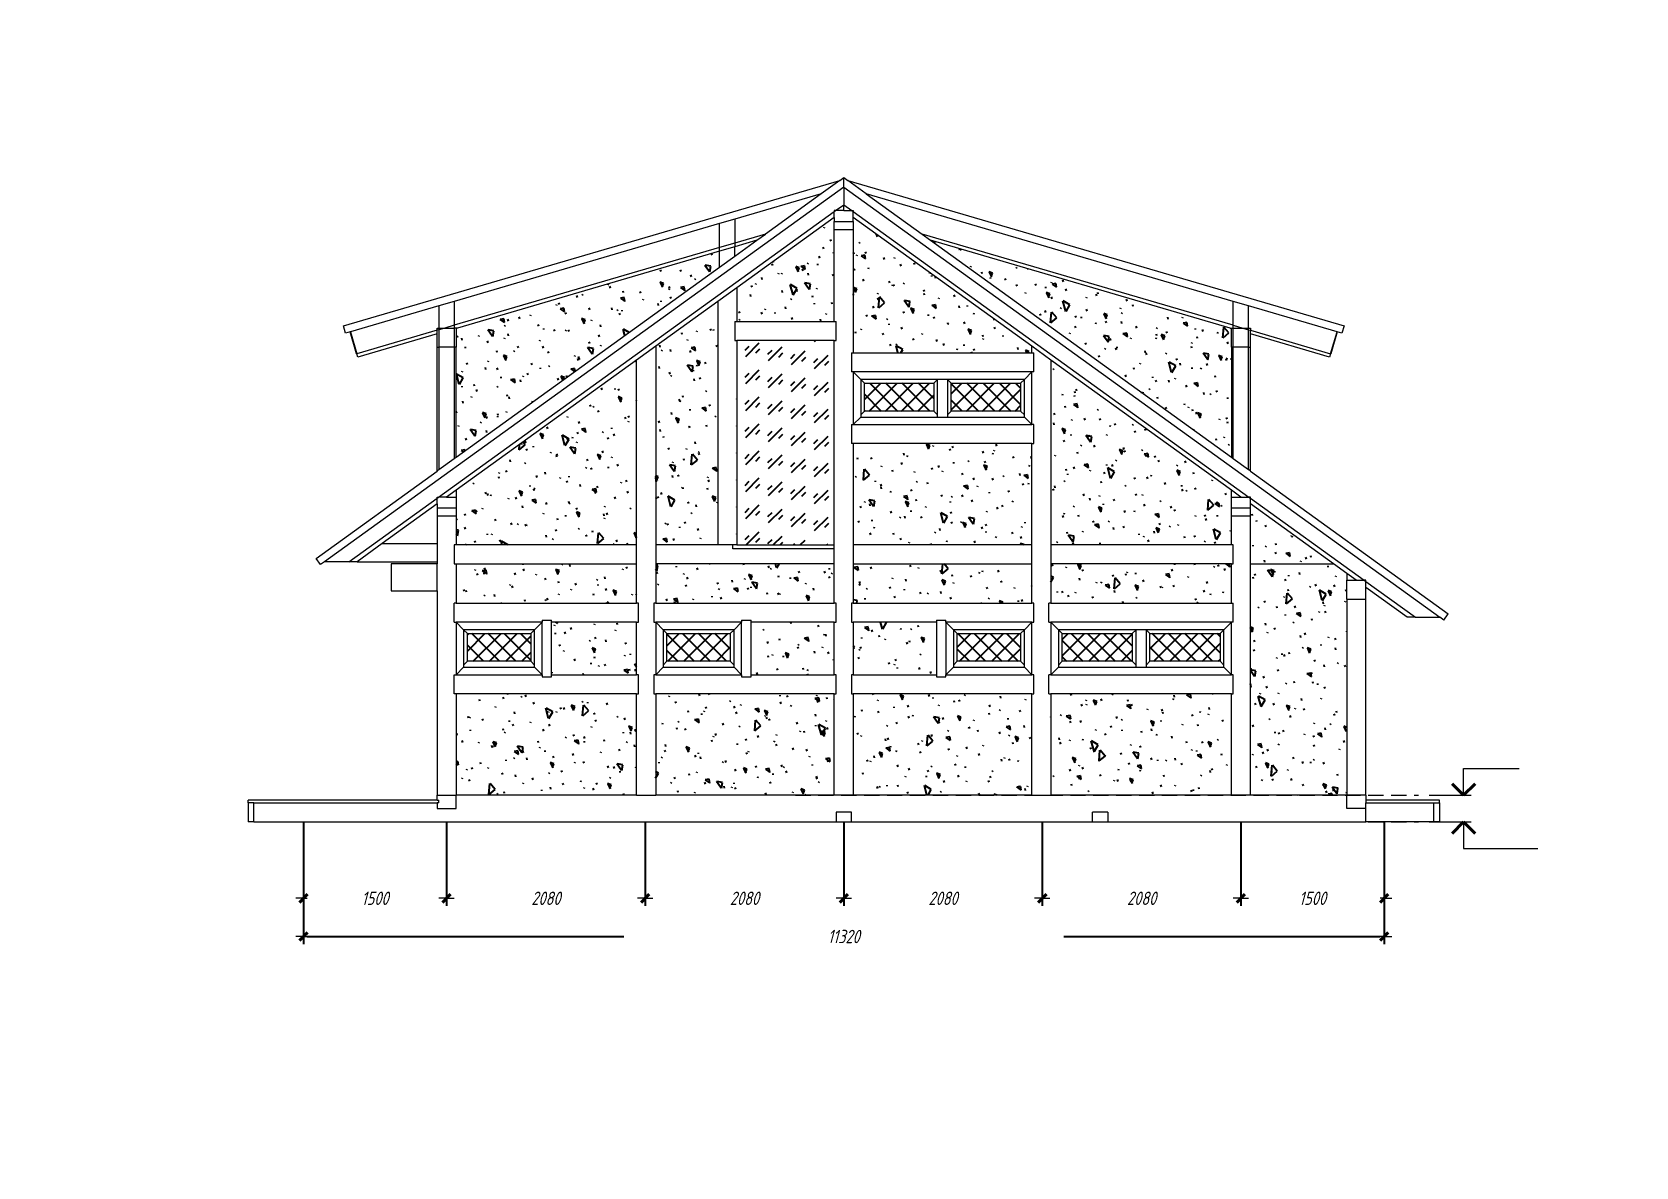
# Model space of a CAD drawing. Header units: millimetres. Extents: x 0 to 5040, y 0 to 770.
# Drawn here: x 3780 to 4200, y 0 to 297 of the extents above; entities that cross this region are included whole.
import ezdxf

# ---------------------------------------------------------------- set-up
doc = ezdxf.new("R2010")
doc.units = ezdxf.units.MM
for name, pattern in [('K5LT32768', [0]), ('K5LT_BASIC', [0]), ('K5LT_DASHED', [6, 4, -2]), ('K5LT_THIN', [0])]:
    doc.linetypes.add(name, pattern=pattern)
doc.layers.add('Системный слой', color=7, linetype='Continuous')
doc.styles.add('KDIMTEXTSTYLE', font='GOST_AU.SHX', dxfattribs={"width": 0.96, "oblique": 15, "height": 5})
doc.styles.add('KTEXTSTYLE', font='GOST_AU.SHX', dxfattribs={"width": 0.96, "height": 5})
doc.dimstyles.new('KDIMSTYLE (0.03)', dxfattribs={"dimtxt": 5, "dimasz": 1, "dimexe": 2, "dimexo": 0, "dimgap": 1, "dimtad": 1, "dimlfac": 40, "dimtxsty": 'KDIMTEXTSTYLE', "dimsah": 1, "dimcen": 0, "dimdle": 1, "dimadec": 0, "dimazin": 0, "dimtfac": 0.667, "dimtmove": 0, "dimatfit": 3, "dimfxl": 0, "dimtvp": 1, "dimtolj": 1, "dimtzin": 0, "dimarcsym": 0})

msp = doc.modelspace()

# ---------------------------------------------------------------- blocks, each defined once
blk = doc.blocks.new('U103')
at = {"layer": 'Системный слой', "color": 7, "linetype": 'K5LT_THIN', "lineweight": 18}
for p, q in [((4154.89, 97.3), (4154.89, 104.3)), ((4154.89, 104.3), (4169.42, 104.3)), ((4145.9, 97.3), (4156.89, 97.3))]:
    blk.add_line(p, q, dxfattribs=at)
at = {"layer": 'Системный слой', "color": 5, "linetype": 'K5LT_BASIC', "lineweight": 40}
for p, q in [((4151.89, 100.3), (4154.89, 97.3)), ((4154.89, 97.3), (4157.89, 100.3))]:
    blk.add_line(p, q, dxfattribs=at)
blk = doc.blocks.new('U104')
at = {"layer": 'Системный слой', "color": 7, "linetype": 'K5LT_THIN', "lineweight": 18}
for p, q in [((4145.9, 90.3), (4156.89, 90.3)), ((4154.89, 90.3), (4154.89, 83.3)), ((4154.89, 83.3), (4174.27, 83.3))]:
    blk.add_line(p, q, dxfattribs=at)
at = {"layer": 'Системный слой', "color": 5, "linetype": 'K5LT_BASIC', "lineweight": 40}
for p, q in [((4154.89, 90.3), (4151.89, 87.3)), ((4157.89, 87.3), (4154.89, 90.3))]:
    blk.add_line(p, q, dxfattribs=at)
blk = doc.blocks.new('U102')
at = {"layer": 'Системный слой', "color": 7, "linetype": 'K5LT_DASHED', "lineweight": 18}
for p, q in [((3979.89, 97.3), (4143.09, 97.3)), ((3979.89, 90.3), (4143.09, 90.3))]:
    blk.add_line(p, q, dxfattribs=at)
at = {"layer": 'Системный слой'}
for name in ['U103', 'U104']:
    blk.add_blockref(name, (0, 0), dxfattribs=at)
blk = doc.blocks.new('U109')
at = {"layer": 'Системный слой', "color": 7, "linetype": 'K5LT32768', "lineweight": 18}
for p, q in [((3992.55, 256.45), (3856.56, 158.39)), ((3861.54, 220.12), (3991.51, 258.17)), ((3991.51, 258.17), (3986.64, 254.66)), ((3991.51, 258.17), (3992.55, 258.92)), ((3992.55, 258.92), (3993.59, 258.17)), ((3992.55, 256.45), (3992.55, 258.92)), ((3992.55, 256.45), (3992.55, 251.83)), ((3992.55, 256.45), (4148.66, 143.87)), ((3993.59, 258.17), (4123.56, 220.12)), ((3998.45, 254.66), (3993.59, 258.17)), ((3986.64, 254.66), (3964.05, 248.05)), ((3986.64, 254.66), (3972.05, 244.14)), ((4094.55, 226.53), (3998.45, 254.66)), ((3998.45, 254.66), (4013.05, 244.14)), ((3886.43, 175.3), (3990.05, 250.03)), ((3964.05, 248.05), (3960.05, 246.87)), ((3964.05, 248.05), (3964.05, 241.79)), ((3990.05, 248.5), (3964.55, 230.11)), ((3990.05, 250.3), (3990.05, 250.03)), ((3990.43, 250.3), (3990.05, 250.3)), ((3990.05, 250.03), (3990.43, 250.3)), ((3990.05, 248.5), (3990.05, 250.03)), ((3990.05, 248.5), (3990.05, 247.42)), ((3990.43, 250.3), (3992.55, 251.83)), ((3992.55, 250.3), (3990.43, 250.3)), ((3992.55, 251.83), (3994.67, 250.3)), ((3992.55, 250.3), (3992.55, 251.83)), ((3992.55, 250.3), (3994.67, 250.3)), ((3994.67, 250.3), (3995.05, 250.3)), ((3994.67, 250.3), (3995.05, 250.03)), ((3995.05, 250.3), (3995.05, 250.03)), ((3995.05, 250.03), (4098.67, 175.3)), ((3995.05, 248.5), (3995.05, 250.03)), ((4041.8, 214.78), (3995.05, 248.5)), ((3995.05, 247.42), (3995.05, 248.5)), ((3960.05, 246.87), (3890.55, 226.53)), ((3960.05, 240.62), (3960.05, 246.87)), ((3972.05, 244.14), (3964.05, 241.79)), ((3969.8, 242.51), (3972.05, 244.14)), ((3990.05, 247.42), (3995.05, 247.42)), ((3990.05, 245.3), (3990.05, 247.42)), ((3990.05, 221.3), (3990.05, 245.3)), ((3990.05, 245.3), (3995.05, 245.3)), ((3995.05, 247.42), (3995.05, 245.3)), ((3995.05, 245.3), (3995.05, 213.05)), ((4013.05, 244.14), (4015.3, 242.51)), ((4094.55, 220.28), (4013.05, 244.14)), ((3960.05, 240.62), (3890.55, 220.28)), ((3960.05, 239.66), (3891.37, 219.55)), ((3964.05, 241.79), (3960.05, 240.62)), ((3964.05, 240.83), (3960.05, 239.66)), ((3960.05, 239.66), (3960.05, 240.62)), ((3960.05, 235.48), (3960.05, 239.66)), ((3969.8, 242.51), (3964.05, 240.83)), ((3964.05, 238.37), (3969.8, 242.51)), ((3964.05, 241.79), (3964.05, 240.83)), ((3964.05, 238.37), (3964.05, 240.83)), ((4093.73, 219.55), (4015.3, 242.51)), ((4015.3, 242.51), (4094.05, 185.72)), ((3891.05, 185.72), (3960.05, 235.48)), ((3960.05, 235.48), (3964.05, 238.37)), ((3964.55, 230.11), (3959.55, 226.5)), ((3964.55, 230.11), (3964.55, 221.3)), ((3886.55, 225.36), (3863.36, 218.57)), ((3890.55, 226.53), (3886.55, 225.36)), ((3886.55, 225.36), (3886.55, 219.55)), ((3890.55, 226.53), (3890.55, 220.28)), ((3959.55, 226.5), (3943.3, 214.78)), ((3959.55, 226.5), (3959.55, 162.8)), ((4094.55, 220.28), (4094.55, 226.53)), ((4098.55, 225.36), (4094.55, 226.53)), ((4098.55, 219.55), (4098.55, 225.36)), ((4121.73, 218.57), (4098.55, 225.36)), ((3862.1, 218.2), (3861.54, 220.12)), ((3863.3, 218.55), (3862.1, 218.2)), ((3863.36, 218.57), (3863.3, 218.55)), ((3864.98, 212.79), (3863.3, 218.55)), ((3863.36, 218.57), (3865.05, 212.81)), ((3886.05, 218.96), (3865.05, 212.81)), ((3886.05, 219.55), (3886.55, 219.55)), ((3886.05, 218.96), (3886.05, 219.55)), ((3886.55, 219.11), (3886.05, 218.96)), ((3886.05, 217.99), (3886.05, 218.96)), ((3886.55, 219.55), (3888.07, 219.55)), ((3886.55, 219.55), (3886.55, 219.11)), ((3888.07, 219.55), (3886.55, 219.11)), ((3886.55, 219.11), (3886.55, 214.55)), ((3890.55, 220.28), (3888.07, 219.55)), ((3888.07, 219.55), (3890.55, 219.55)), ((3890.55, 220.28), (3890.55, 219.55)), ((3891.05, 219.55), (3890.55, 219.55)), ((3890.55, 219.55), (3890.55, 214.55)), ((3891.05, 219.55), (3891.05, 214.55)), ((3891.37, 219.55), (3891.05, 219.55)), ((3964.05, 221.3), (3964.05, 216.3)), ((3964.05, 221.3), (3964.55, 221.3)), ((3964.55, 221.3), (3990.05, 221.3)), ((3990.05, 221.3), (3990.55, 221.3)), ((3990.55, 216.3), (3990.55, 221.3)), ((4093.73, 219.55), (4094.05, 219.55)), ((4094.05, 214.55), (4094.05, 219.55)), ((4094.05, 219.55), (4094.55, 219.55)), ((4094.55, 220.28), (4097.03, 219.55)), ((4094.55, 219.55), (4094.55, 220.28)), ((4094.55, 214.55), (4094.55, 219.55)), ((4094.55, 219.55), (4097.03, 219.55)), ((4097.03, 219.55), (4098.55, 219.11)), ((4097.03, 219.55), (4098.55, 219.55)), ((4098.55, 219.55), (4099.05, 219.55)), ((4098.55, 219.11), (4098.55, 219.55)), ((4098.55, 219.11), (4099.05, 218.96)), ((4098.55, 214.55), (4098.55, 219.11)), ((4099.05, 219.55), (4099.05, 218.96)), ((4099.05, 218.96), (4120.05, 212.81)), ((4099.05, 217.99), (4099.05, 218.96)), ((4120.05, 212.81), (4121.73, 218.57)), ((4121.8, 218.55), (4120.11, 212.79)), ((4121.8, 218.55), (4121.73, 218.57)), ((4123, 218.2), (4121.8, 218.55)), ((4123.56, 220.12), (4123, 218.2)), ((3886.05, 217.99), (3865.31, 211.92)), ((3886.05, 214.55), (3886.05, 217.99)), ((3886.05, 214.55), (3886.55, 214.55)), ((3886.05, 182.12), (3886.05, 214.55)), ((3886.55, 214.55), (3886.55, 182.48)), ((3890.55, 214.55), (3886.55, 214.55)), ((3891.05, 214.55), (3890.55, 214.55)), ((3890.55, 214.55), (3890.55, 185.36)), ((3891.05, 185.72), (3891.05, 214.55)), ((3943.3, 214.78), (3938.3, 211.18)), ((3943.3, 214.78), (3943.3, 162.8)), ((3964.05, 216.3), (3964.55, 216.3)), ((3964.55, 216.3), (3964.55, 162.8)), ((3990.05, 216.3), (3964.55, 216.3)), ((3990.05, 162.8), (3990.05, 216.3)), ((3990.05, 216.3), (3990.55, 216.3)), ((4041.8, 213.05), (4041.8, 214.78)), ((4046.8, 211.18), (4041.8, 214.78)), ((4094.05, 214.55), (4094.05, 185.72)), ((4094.55, 214.55), (4094.05, 214.55)), ((4094.55, 185.36), (4094.55, 214.55)), ((4098.55, 214.55), (4094.55, 214.55)), ((4098.55, 214.55), (4099.05, 214.55)), ((4098.55, 182.48), (4098.55, 214.55)), ((4119.79, 211.92), (4099.05, 217.99)), ((4099.05, 214.55), (4099.05, 217.99)), ((4099.05, 182.12), (4099.05, 214.55)), ((3865.05, 212.81), (3864.98, 212.79)), ((3865.31, 211.92), (3865.05, 212.81)), ((3938.3, 211.18), (3891.05, 177.1)), ((3938.3, 162.8), (3938.3, 211.18)), ((3994.55, 213.05), (3994.55, 208.05)), ((3994.55, 213.05), (3995.05, 213.05)), ((3995.05, 213.05), (4041.8, 213.05)), ((4041.8, 213.05), (4042.3, 213.05)), ((4042.3, 208.05), (4042.3, 213.05)), ((4046.8, 211.18), (4046.8, 162.8)), ((4094.05, 177.1), (4046.8, 211.18)), ((4120.05, 212.81), (4119.79, 211.92)), ((4120.11, 212.79), (4120.05, 212.81)), ((3995.05, 208.05), (3994.55, 208.05)), ((4041.8, 208.05), (3995.05, 208.05)), ((3995.05, 208.05), (3995.05, 194.3)), ((3997, 206.1), (3995.05, 208.05)), ((3997, 206.1), (3998, 205.1)), ((3997, 206.1), (3997, 196.83)), ((4017.12, 206.1), (3997, 206.1)), ((4017.12, 206.1), (4016.12, 205.1)), ((4017.12, 196.83), (4017.12, 206.1)), ((4019.72, 206.1), (4017.12, 206.1)), ((4019.72, 206.1), (4020.72, 205.1)), ((4039.85, 206.1), (4019.72, 206.1)), ((4019.72, 206.1), (4019.72, 196.83)), ((4039.85, 206.1), (4038.85, 205.1)), ((4041.8, 208.05), (4039.85, 206.1)), ((4039.85, 196.83), (4039.85, 206.1)), ((4041.8, 194.3), (4041.8, 208.05)), ((4042.3, 208.05), (4041.8, 208.05)), ((3998, 197.83), (3998, 205.1)), ((3998, 205.1), (4016.12, 205.1)), ((4016.12, 205.1), (4016.12, 197.83)), ((4020.72, 197.83), (4020.72, 205.1)), ((4020.72, 205.1), (4038.85, 205.1)), ((4038.85, 205.1), (4038.85, 197.83)), ((3997, 196.83), (3998, 197.83)), ((4016.12, 197.83), (3998, 197.83)), ((4017.12, 196.83), (4016.12, 197.83)), ((4019.72, 196.83), (4020.72, 197.83)), ((4038.85, 197.83), (4020.72, 197.83)), ((4039.85, 196.83), (4038.85, 197.83)), ((3994.55, 194.3), (3994.55, 189.3)), ((3994.55, 194.3), (3995.05, 194.3)), ((3995.05, 194.3), (3997, 196.25)), ((3995.05, 194.3), (4041.8, 194.3)), ((3997, 196.83), (3997, 196.25)), ((3997, 196.25), (4017.12, 196.25)), ((4017.12, 196.25), (4017.12, 196.83)), ((4017.12, 196.25), (4019.72, 196.25)), ((4019.72, 196.83), (4019.72, 196.25)), ((4019.72, 196.25), (4039.85, 196.25)), ((4039.85, 196.25), (4039.85, 196.83)), ((4041.8, 194.3), (4039.85, 196.25)), ((4042.3, 194.3), (4041.8, 194.3)), ((4042.3, 189.3), (4042.3, 194.3)), ((3995.05, 189.3), (3994.55, 189.3)), ((3995.05, 189.3), (3995.05, 162.8)), ((4041.8, 189.3), (3995.05, 189.3)), ((4041.8, 189.3), (4042.3, 189.3)), ((4041.8, 162.8), (4041.8, 189.3)), ((3886.55, 182.48), (3890.55, 185.36)), ((3890.55, 185.36), (3891.05, 185.72)), ((4094.05, 185.72), (4094.55, 185.36)), ((4094.55, 185.36), (4098.55, 182.48)), ((3854.36, 159.27), (3886.05, 182.12)), ((3886.05, 182.12), (3886.55, 182.48)), ((4099.05, 182.12), (4098.55, 182.48)), ((4099.05, 182.12), (4150.86, 144.75)), ((3891.05, 177.1), (3888.55, 175.3)), ((3891.05, 177.1), (3891.05, 175.3)), ((4096.55, 175.3), (4094.05, 177.1)), ((4094.05, 175.3), (4094.05, 177.1)), ((3862.98, 158.39), (3886.05, 175.03)), ((3886.05, 173.5), (3871.68, 163.14)), ((3886.05, 175.03), (3886.05, 175.3)), ((3886.05, 175.3), (3886.43, 175.3)), ((3886.05, 175.03), (3886.43, 175.3)), ((3886.05, 173.5), (3886.05, 175.03)), ((3886.05, 173.5), (3886.05, 172.42)), ((3886.05, 172.42), (3886.05, 170.3)), ((3891.05, 172.42), (3886.05, 172.42)), ((3888.55, 175.3), (3886.43, 175.3)), ((3888.55, 175.3), (3891.05, 175.3)), ((3891.05, 175.3), (3891.05, 172.42)), ((3891.05, 172.42), (3891.05, 170.3)), ((4094.05, 172.42), (4094.05, 175.3)), ((4094.05, 175.3), (4096.55, 175.3)), ((4094.05, 170.3), (4094.05, 172.42)), ((4099.05, 172.42), (4094.05, 172.42)), ((4096.55, 175.3), (4098.67, 175.3)), ((4099.05, 175.3), (4098.67, 175.3)), ((4098.67, 175.3), (4099.05, 175.03)), ((4099.05, 175.03), (4099.05, 175.3)), ((4099.05, 175.03), (4128.83, 153.55)), ((4099.05, 173.5), (4099.05, 175.03)), ((4120.81, 157.8), (4099.05, 173.5)), ((4099.05, 172.42), (4099.05, 173.5)), ((4099.05, 170.3), (4099.05, 172.42)), ((3886.05, 170.3), (3886.05, 163.14)), ((3891.05, 170.3), (3886.05, 170.3)), ((3891.05, 170.3), (3891.05, 162.8)), ((4094.05, 162.8), (4094.05, 170.3)), ((4099.05, 170.3), (4094.05, 170.3)), ((4099.05, 157.8), (4099.05, 170.3)), ((3871.68, 163.14), (3865.1, 158.39)), ((3871.68, 163.14), (3886.05, 163.14)), ((3886.05, 163.14), (3886.05, 158.39)), ((3890.55, 162.8), (3890.55, 157.8)), ((3891.05, 162.8), (3890.55, 162.8)), ((3938.3, 162.8), (3891.05, 162.8)), ((3938.3, 157.8), (3938.3, 162.8)), ((3943.3, 162.8), (3943.3, 157.8)), ((3959.55, 162.8), (3943.3, 162.8)), ((3963.55, 162.8), (3959.55, 162.8)), ((3963.55, 161.8), (3963.55, 162.8)), ((3964.55, 162.8), (3963.55, 162.8)), ((3990.05, 161.8), (3963.55, 161.8)), ((3964.55, 162.8), (3990.05, 162.8)), ((3990.05, 161.8), (3990.05, 162.8)), ((3990.05, 157.8), (3990.05, 161.8)), ((4041.8, 162.8), (3995.05, 162.8)), ((3995.05, 162.8), (3995.05, 157.8)), ((4041.8, 157.8), (4041.8, 162.8)), ((4046.8, 162.8), (4046.8, 157.8)), ((4094.05, 162.8), (4046.8, 162.8)), ((4094.55, 162.8), (4094.05, 162.8)), ((4094.55, 157.8), (4094.55, 162.8)), ((3855.53, 157.64), (3854.36, 159.27)), ((3856.55, 158.38), (3855.53, 157.64)), ((3856.56, 158.39), (3856.55, 158.38)), ((3862.96, 158.38), (3856.55, 158.38)), ((3862.98, 158.39), (3856.56, 158.39)), ((3862.98, 158.39), (3862.96, 158.38)), ((3865.1, 158.39), (3862.98, 158.39)), ((3865.1, 158.39), (3886.05, 158.39)), ((3886.05, 157.8), (3874.05, 157.8)), ((3874.05, 157.8), (3874.05, 150.8)), ((3886.05, 158.39), (3886.05, 157.8)), ((3886.05, 150.8), (3886.05, 157.8)), ((3890.55, 157.8), (3891.05, 157.8)), ((3891.05, 157.8), (3891.05, 147.55)), ((3891.05, 157.8), (3938.3, 157.8)), ((3938.3, 147.55), (3938.3, 157.8)), ((3943.3, 157.8), (3943.3, 147.55)), ((3990.05, 157.8), (3943.3, 157.8)), ((3990.05, 147.55), (3990.05, 157.8)), ((3995.05, 157.8), (3995.05, 147.55)), ((3995.05, 157.8), (4041.8, 157.8)), ((4041.8, 147.55), (4041.8, 157.8)), ((4046.8, 157.8), (4046.8, 147.55)), ((4094.05, 157.8), (4046.8, 157.8)), ((4094.05, 157.8), (4094.55, 157.8)), ((4094.05, 147.55), (4094.05, 157.8)), ((4099.05, 97.3), (4099.05, 157.8)), ((4099.05, 157.8), (4120.81, 157.8)), ((4124.3, 155.29), (4120.81, 157.8)), ((4126.71, 153.55), (4124.3, 155.29)), ((4124.3, 155.29), (4124.3, 153.55)), ((4124.3, 148.55), (4124.3, 153.55)), ((4124.3, 153.55), (4126.71, 153.55)), ((4126.71, 153.55), (4128.83, 153.55)), ((4129.3, 153.55), (4128.83, 153.55)), ((4128.83, 153.55), (4129.3, 153.21)), ((4129.3, 153.21), (4129.3, 153.55)), ((4129.3, 153.21), (4142.25, 143.87)), ((4129.3, 151.68), (4129.3, 153.21)), ((4140.13, 143.87), (4129.3, 151.68)), ((4129.3, 148.55), (4129.3, 151.68)), ((3874.05, 150.8), (3886.05, 150.8)), ((3886.05, 150.8), (3886.05, 97.3)), ((3890.55, 142.55), (3890.55, 147.55)), ((3891.05, 147.55), (3890.55, 147.55)), ((3891.05, 147.55), (3938.3, 147.55)), ((3938.8, 147.55), (3938.3, 147.55)), ((3938.8, 142.55), (3938.8, 147.55)), ((3942.8, 147.55), (3942.8, 142.55)), ((3943.3, 147.55), (3942.8, 147.55)), ((3943.3, 147.55), (3990.05, 147.55)), ((3990.55, 147.55), (3990.05, 147.55)), ((3990.55, 142.55), (3990.55, 147.55)), ((3994.55, 147.55), (3994.55, 142.55)), ((3995.05, 147.55), (3994.55, 147.55)), ((3995.05, 147.55), (4041.8, 147.55)), ((4042.3, 147.55), (4041.8, 147.55)), ((4042.3, 142.55), (4042.3, 147.55)), ((4046.3, 142.55), (4046.3, 147.55)), ((4046.8, 147.55), (4046.3, 147.55)), ((4046.8, 147.55), (4094.05, 147.55)), ((4094.05, 147.55), (4094.55, 147.55)), ((4094.55, 142.55), (4094.55, 147.55)), ((4124.3, 148.55), (4124.3, 97.3)), ((4124.3, 148.55), (4129.3, 148.55)), ((4129.3, 97.3), (4129.3, 148.55)), ((3913.55, 143.05), (3916.05, 143.05)), ((3913.55, 143.05), (3913.55, 142.55)), ((3916.05, 142.55), (3916.05, 143.05)), ((3965.8, 143.05), (3968.3, 143.05)), ((3965.8, 143.05), (3965.8, 142.55)), ((3968.3, 142.55), (3968.3, 143.05)), ((4016.8, 143.05), (4019.3, 143.05)), ((4016.8, 143.05), (4016.8, 142.55)), ((4019.3, 142.55), (4019.3, 143.05)), ((4142.25, 143.87), (4140.13, 143.87)), ((4142.26, 143.86), (4142.25, 143.87)), ((4142.25, 143.87), (4148.66, 143.87)), ((4142.26, 143.86), (4148.67, 143.86)), ((4148.67, 143.86), (4148.66, 143.87)), ((4149.69, 143.13), (4148.67, 143.86)), ((4149.69, 143.13), (4150.86, 144.75)), ((3890.55, 142.55), (3891.05, 142.55)), ((3913.55, 142.55), (3891.05, 142.55)), ((3891.05, 142.55), (3891.05, 128.8)), ((3893, 140.6), (3891.05, 142.55)), ((3911.6, 140.6), (3893, 140.6)), ((3893, 140.6), (3894, 139.6)), ((3893, 140.6), (3893, 131.33)), ((3894, 132.33), (3894, 139.6)), ((3894, 139.6), (3910.6, 139.6)), ((3911.6, 140.6), (3910.6, 139.6)), ((3910.6, 139.6), (3910.6, 132.33)), ((3911.6, 140.6), (3913.55, 142.55)), ((3911.6, 131.33), (3911.6, 140.6)), ((3913.55, 128.8), (3913.55, 142.55)), ((3938.3, 142.55), (3916.05, 142.55)), ((3916.05, 128.8), (3916.05, 142.55)), ((3938.3, 142.55), (3938.8, 142.55)), ((3938.3, 128.8), (3938.3, 142.55)), ((3942.8, 142.55), (3943.3, 142.55)), ((3965.8, 142.55), (3943.3, 142.55)), ((3943.3, 142.55), (3943.3, 128.8)), ((3945.25, 140.6), (3943.3, 142.55)), ((3963.85, 140.6), (3945.25, 140.6)), ((3945.25, 140.6), (3946.25, 139.6)), ((3945.25, 140.6), (3945.25, 131.33)), ((3946.25, 132.33), (3946.25, 139.6)), ((3946.25, 139.6), (3962.85, 139.6)), ((3963.85, 140.6), (3962.85, 139.6)), ((3962.85, 139.6), (3962.85, 132.33)), ((3963.85, 140.6), (3965.8, 142.55)), ((3963.85, 131.33), (3963.85, 140.6)), ((3965.8, 128.8), (3965.8, 142.55)), ((3990.05, 142.55), (3968.3, 142.55)), ((3968.3, 128.8), (3968.3, 142.55)), ((3990.05, 128.8), (3990.05, 142.55)), ((3990.05, 142.55), (3990.55, 142.55)), ((3994.55, 142.55), (3995.05, 142.55)), ((3995.05, 142.55), (3995.05, 128.8)), ((4016.8, 142.55), (3995.05, 142.55)), ((4016.8, 142.55), (4016.8, 128.8)), ((4041.8, 142.55), (4019.3, 142.55)), ((4019.3, 142.55), (4019.3, 128.8)), ((4021.25, 140.6), (4019.3, 142.55)), ((4039.85, 140.6), (4021.25, 140.6)), ((4021.25, 140.6), (4022.25, 139.6)), ((4021.25, 140.6), (4021.25, 131.33)), ((4022.25, 132.33), (4022.25, 139.6)), ((4022.25, 139.6), (4038.85, 139.6)), ((4039.85, 140.6), (4038.85, 139.6)), ((4038.85, 139.6), (4038.85, 132.33)), ((4039.85, 140.6), (4041.8, 142.55)), ((4039.85, 131.33), (4039.85, 140.6)), ((4041.8, 128.8), (4041.8, 142.55)), ((4041.8, 142.55), (4042.3, 142.55)), ((4046.3, 142.55), (4046.8, 142.55)), ((4094.05, 142.55), (4046.8, 142.55)), ((4046.8, 142.55), (4046.8, 128.8)), ((4048.75, 140.6), (4046.8, 142.55)), ((4048.75, 140.6), (4049.75, 139.6)), ((4048.75, 140.6), (4048.75, 131.33)), ((4069.12, 140.6), (4048.75, 140.6)), ((4049.75, 132.33), (4049.75, 139.6)), ((4049.75, 139.6), (4068.12, 139.6)), ((4069.12, 140.6), (4068.12, 139.6)), ((4068.12, 139.6), (4068.12, 132.33)), ((4069.12, 131.33), (4069.12, 140.6)), ((4071.72, 140.6), (4069.12, 140.6)), ((4071.72, 140.6), (4072.72, 139.6)), ((4092.1, 140.6), (4071.72, 140.6)), ((4071.72, 140.6), (4071.72, 131.33)), ((4072.72, 132.33), (4072.72, 139.6)), ((4072.72, 139.6), (4091.1, 139.6)), ((4092.1, 140.6), (4091.1, 139.6)), ((4091.1, 139.6), (4091.1, 132.33)), ((4094.05, 142.55), (4092.1, 140.6)), ((4092.1, 131.33), (4092.1, 140.6)), ((4094.05, 128.8), (4094.05, 142.55)), ((4094.55, 142.55), (4094.05, 142.55)), ((3893, 130.75), (3891.05, 128.8)), ((3893, 131.33), (3894, 132.33)), ((3893, 131.33), (3893, 130.75)), ((3893, 130.75), (3911.6, 130.75)), ((3910.6, 132.33), (3894, 132.33)), ((3911.6, 131.33), (3910.6, 132.33)), ((3911.6, 130.75), (3911.6, 131.33)), ((3911.6, 130.75), (3913.55, 128.8)), ((3945.25, 130.75), (3943.3, 128.8)), ((3945.25, 131.33), (3946.25, 132.33)), ((3945.25, 131.33), (3945.25, 130.75)), ((3945.25, 130.75), (3963.85, 130.75)), ((3962.85, 132.33), (3946.25, 132.33)), ((3963.85, 131.33), (3962.85, 132.33)), ((3963.85, 130.75), (3963.85, 131.33)), ((3963.85, 130.75), (3965.8, 128.8)), ((4021.25, 130.75), (4019.3, 128.8)), ((4021.25, 131.33), (4022.25, 132.33)), ((4021.25, 131.33), (4021.25, 130.75)), ((4021.25, 130.75), (4039.85, 130.75)), ((4038.85, 132.33), (4022.25, 132.33)), ((4039.85, 131.33), (4038.85, 132.33)), ((4039.85, 130.75), (4039.85, 131.33)), ((4039.85, 130.75), (4041.8, 128.8)), ((4046.8, 128.8), (4048.75, 130.75)), ((4048.75, 131.33), (4049.75, 132.33)), ((4048.75, 131.33), (4048.75, 130.75)), ((4048.75, 130.75), (4069.12, 130.75)), ((4068.12, 132.33), (4049.75, 132.33)), ((4069.12, 131.33), (4068.12, 132.33)), ((4069.12, 130.75), (4069.12, 131.33)), ((4069.12, 130.75), (4071.72, 130.75)), ((4071.72, 131.33), (4072.72, 132.33)), ((4071.72, 131.33), (4071.72, 130.75)), ((4071.72, 130.75), (4092.1, 130.75)), ((4091.1, 132.33), (4072.72, 132.33)), ((4092.1, 131.33), (4091.1, 132.33)), ((4092.1, 130.75), (4092.1, 131.33)), ((4094.05, 128.8), (4092.1, 130.75)), ((3890.55, 123.8), (3890.55, 128.8)), ((3890.55, 128.8), (3891.05, 128.8)), ((3891.05, 128.8), (3913.55, 128.8)), ((3913.55, 128.8), (3913.55, 128.3)), ((3913.55, 128.3), (3916.05, 128.3)), ((3916.05, 128.3), (3916.05, 128.8)), ((3916.05, 128.8), (3938.3, 128.8)), ((3938.8, 128.8), (3938.3, 128.8)), ((3938.8, 123.8), (3938.8, 128.8)), ((3942.8, 128.8), (3942.8, 123.8)), ((3943.3, 128.8), (3942.8, 128.8)), ((3943.3, 128.8), (3965.8, 128.8)), ((3965.8, 128.8), (3965.8, 128.3)), ((3965.8, 128.3), (3968.3, 128.3)), ((3968.3, 128.3), (3968.3, 128.8)), ((3968.3, 128.8), (3990.05, 128.8)), ((3990.55, 128.8), (3990.05, 128.8)), ((3990.55, 123.8), (3990.55, 128.8)), ((3994.55, 128.8), (3994.55, 123.8)), ((3995.05, 128.8), (3994.55, 128.8)), ((3995.05, 128.8), (4016.8, 128.8)), ((4016.8, 128.8), (4016.8, 128.3)), ((4016.8, 128.3), (4019.3, 128.3)), ((4019.3, 128.8), (4041.8, 128.8)), ((4019.3, 128.3), (4019.3, 128.8)), ((4042.3, 128.8), (4041.8, 128.8)), ((4042.3, 123.8), (4042.3, 128.8)), ((4046.3, 123.8), (4046.3, 128.8)), ((4046.8, 128.8), (4046.3, 128.8)), ((4046.8, 128.8), (4094.05, 128.8)), ((4094.55, 128.8), (4094.05, 128.8)), ((4094.55, 123.8), (4094.55, 128.8)), ((3891.05, 123.8), (3890.55, 123.8)), ((3891.05, 123.8), (3891.05, 97.3)), ((3938.3, 123.8), (3891.05, 123.8)), ((3938.3, 123.8), (3938.8, 123.8)), ((3938.3, 97.3), (3938.3, 123.8)), ((3942.8, 123.8), (3943.3, 123.8)), ((3943.3, 123.8), (3943.3, 97.3)), ((3990.05, 123.8), (3943.3, 123.8)), ((3990.05, 97.3), (3990.05, 123.8)), ((3990.05, 123.8), (3990.55, 123.8)), ((3994.55, 123.8), (3995.05, 123.8)), ((3995.05, 123.8), (3995.05, 97.3)), ((4041.8, 123.8), (3995.05, 123.8)), ((4041.8, 123.8), (4042.3, 123.8)), ((4041.8, 97.3), (4041.8, 123.8)), ((4046.3, 123.8), (4046.8, 123.8)), ((4046.8, 123.8), (4046.8, 97.3)), ((4094.05, 123.8), (4046.8, 123.8)), ((4094.05, 97.3), (4094.05, 123.8)), ((4094.05, 123.8), (4094.55, 123.8)), ((3886.05, 97.3), (3891.05, 97.3)), ((3886.05, 96), (3886.05, 97.3)), ((3891.05, 93.8), (3891.05, 97.3)), ((3938.3, 97.3), (3891.05, 97.3)), ((3938.3, 97.3), (3943.3, 97.3)), ((3990.05, 97.3), (3943.3, 97.3)), ((3995.05, 97.3), (3990.05, 97.3)), ((4041.8, 97.3), (3995.05, 97.3)), ((4041.8, 97.3), (4046.8, 97.3)), ((4094.05, 97.3), (4046.8, 97.3)), ((4099.05, 97.3), (4094.05, 97.3)), ((4124.3, 97.3), (4099.05, 97.3)), ((4124.3, 93.8), (4124.3, 97.3)), ((4129.3, 97.3), (4124.3, 97.3)), ((4129.3, 97.3), (4129.3, 96)), ((3886.05, 96), (3836.55, 96)), ((3836.55, 95.3), (3836.55, 96)), ((3838.05, 95.3), (3836.55, 95.3)), ((3836.55, 95.3), (3836.55, 90.3)), ((3838.05, 95.3), (3886.05, 95.3)), ((3838.05, 90.3), (3838.05, 95.3)), ((3886.05, 96), (3886.55, 96)), ((3886.55, 95.3), (3886.05, 95.3)), ((3886.05, 95.3), (3886.05, 93.8)), ((3886.05, 93.8), (3891.05, 93.8)), ((3886.55, 95.3), (3886.55, 96)), ((3994.55, 92.8), (3990.55, 92.8)), ((3990.55, 92.8), (3990.55, 90.3)), ((3994.55, 90.3), (3994.55, 92.8)), ((4061.67, 92.8), (4057.67, 92.8)), ((4057.67, 90.3), (4057.67, 92.8)), ((4061.67, 92.8), (4061.67, 90.3)), ((4129.3, 93.8), (4124.3, 93.8)), ((4148.55, 96), (4129.3, 96)), ((4129.3, 96), (4129.3, 95.3)), ((4129.3, 95.3), (4147.05, 95.3)), ((4129.3, 93.8), (4129.3, 95.3)), ((4129.3, 90.3), (4129.3, 93.8)), ((4147.05, 95.3), (4148.55, 95.3)), ((4147.05, 90.3), (4147.05, 95.3)), ((4148.55, 95.3), (4148.55, 96)), ((4148.55, 95.3), (4148.55, 90.3)), ((3838.05, 90.3), (3836.55, 90.3)), ((3838.05, 90.3), (3990.55, 90.3)), ((3990.55, 90.3), (3994.55, 90.3)), ((3994.55, 90.3), (4057.67, 90.3)), ((4057.67, 90.3), (4061.67, 90.3)), ((4061.67, 90.3), (4129.3, 90.3)), ((4147.05, 90.3), (4129.3, 90.3)), ((4148.55, 90.3), (4147.05, 90.3))]:
    blk.add_line(p, q, dxfattribs=at)
blk = doc.blocks.new('KDIMARROW_03')
at = {"layer": 'Системный слой', "color": 0, "linetype": 'K5LT_BASIC', "lineweight": 40}
blk.add_line((-1.06, -1.06), (1.06, 1.06), dxfattribs=at)
at = {"layer": 'Системный слой', "color": 0, "linetype": 'K5LT_THIN', "lineweight": 18}
for q in [(-1, 0), (2, 0)]:
    blk.add_line((0, 0), q, dxfattribs=at)

# ---------------------------------------------------------------- dimensions: what is measured, and where the dimension line sits
at = {"layer": 'Системный слой', "color": 7}
for base, p1, p2, location in [((3888.54696, 70.30094), (3851.04696, 90.30094), (3888.54696, 90.30094), (3869.79696, 70.30094)), ((4134.04696, 60.30094), (3851.04696, 90.30094), (4134.04696, 90.30094), (3992.54696, 60.30094)), ((3940.54696, 70.30094), (3888.54696, 90.30094), (3940.54696, 90.30094), (3914.54696, 70.30094)), ((3992.54696, 70.30094), (3940.54696, 90.30094), (3992.54696, 90.30094), (3966.54696, 70.30094)), ((4044.54696, 70.30094), (3992.54696, 90.30094), (4044.54696, 90.30094), (4018.54696, 70.30094)), ((4096.54696, 70.30094), (4044.54696, 90.30094), (4096.54696, 90.30094), (4070.54696, 70.30094)), ((4134.04696, 70.30094), (4096.54696, 90.30094), (4134.04696, 90.30094), (4115.29696, 70.30094))]:
    msp.add_linear_dim(base=base, p1=p1, p2=p2, location=location, dimstyle='KDIMSTYLE (0.03)', override={"dimexo": 0, "dimpost": '\\H3.5;\\W0.965;\\Q15;<>', "dimblk1": 'KDIMARROW_03', "dimblk2": 'KDIMARROW_03', "dimse1": 0, "dimse2": 0, "dimclrt": 7, "dimtolj": 1}, dxfattribs=at).render()

# ---------------------------------------------------------------- hatches: boundary and pattern name
at = {"layer": 'Системный слой'}
h = msp.add_hatch(dxfattribs=at)
h.set_pattern_fill('', angle=40, style=0, pattern_type=0)
h.set_pattern_definition([(40, (7.66, 6.428), (-20.5692, 24.51342), [2, -30]), (130, (9.193, 7.713), (-24.51342, -20.5692), [2, -30]), (85, (7.66, 6.428), (-20.56883, 24.51297), [2.828, -42.426]), (60, (9.193, 7.713), (-27.71281, 16), [2, -30]), (150, (10.192, 9.445), (-16, -27.71281), [2, -30]), (105, (9.193, 7.713), (-27.7123, 15.9997), [2.828, -42.426]), (80, (16.853, 14.141), (-26.0974, 4.60168), [1.5, -25]), (170, (17.114, 15.618), (-4.60168, -26.0974), [1.5, -25]), (125, (16.853, 14.141), (-26.09695, 4.6016), [2.121, -35.355]), (100, (-18.796, -15.771), (-15.756924, -2.77837), [1, -15]), (190, (-18.97, -14.787), (2.77837, -15.756924), [1, -15]), (145, (-18.796, -15.771), (-15.75733, -2.778442), [1.414, -21.213]), (70, (1.233, 14.088), (-15.03508, 5.47232), [1, -15]), (160, (1.575, 15.028), (-5.47232, -15.03508), [1, -15]), (115, (1.233, 14.088), (-15.03547, 5.472463), [1.414, -21.213]), (85, (0, 0), (-9.351857, 7.84492), [0.3, -10]), (65, (0, 0), (-2.4184476, 6.64463), [0.3, -10]), (105, (0, 0), (-6.1930747, 7.6580563), [0.5, -12]), (110, (0, 0), (-7.945929, 1.36463), [0.5, -7])])
h.paths.add_polyline_path([(3891.04696, 185.72152), (3960.04696, 235.48112), (3960.04696, 239.65739), (3891.3651, 219.55094), (3891.04696, 219.55094), (3891.04696, 214.55094)])
h.paths.add_polyline_path([(4093.72881, 219.55094), (4015.29862, 242.51119), (4094.04696, 185.72153), (4094.04696, 214.55094), (4094.04696, 219.55094)])
h.paths.add_polyline_path([(4046.79696, 211.17834), (4046.79696, 162.80094), (4094.04696, 162.80094), (4094.04696, 170.30094), (4094.04696, 172.42331), (4094.04696, 175.30094), (4094.04696, 177.10382)])
h.paths.add_polyline_path([(4041.79696, 189.30094), (3995.04696, 189.30094), (3995.04696, 162.80094), (4041.79696, 162.80094)])
h.paths.add_polyline_path([(4041.79696, 214.78411), (3995.04696, 248.49805), (3995.04696, 247.42331), (3995.04696, 245.30094), (3995.04696, 213.05094), (4041.79696, 213.05094)])
h.paths.add_polyline_path([(3964.54696, 221.30094), (3990.04696, 221.30094), (3990.04696, 245.30094), (3990.04696, 247.42331), (3990.04696, 248.49805), (3964.54696, 230.10863)])
h.paths.add_polyline_path([(3959.54696, 162.80094), (3959.54696, 226.50286), (3943.29696, 214.78411), (3943.29696, 162.80094)])
h.paths.add_polyline_path([(3938.29696, 162.80094), (3938.29696, 211.17834), (3891.04696, 177.10382), (3891.04696, 175.30094), (3891.04696, 172.42331), (3891.04696, 170.30094), (3891.04696, 162.80094)])
h.paths.add_polyline_path([(3891.04696, 147.55095), (3938.29696, 147.55094), (3938.29696, 157.80094), (3891.04696, 157.80094)])
h.paths.add_polyline_path([(3938.29696, 142.55094), (3916.04696, 142.55094), (3916.04696, 128.80094), (3938.29696, 128.80094)])
h.paths.add_polyline_path([(3938.29696, 123.80094), (3891.04696, 123.80095), (3891.04696, 97.30094), (3938.29696, 97.30094)])
h.paths.add_polyline_path([(3990.04696, 123.80094), (3943.29696, 123.80094), (3943.29696, 97.30094), (3990.04696, 97.30094)])
h.paths.add_polyline_path([(3968.29696, 128.80094), (3990.04696, 128.80094), (3990.04696, 142.55094), (3968.29696, 142.55094)])
h.paths.add_polyline_path([(3990.04696, 157.80094), (3943.29696, 157.80094), (3943.29696, 147.55094), (3990.04696, 147.55094)])
h.paths.add_polyline_path([(4041.79696, 157.80094), (3995.04696, 157.80094), (3995.04696, 147.55094), (4041.79696, 147.55094)])
h.paths.add_polyline_path([(3995.04696, 128.80094), (4016.79696, 128.80094), (4016.79696, 142.55094), (3995.04696, 142.55094)])
h.paths.add_polyline_path([(4041.79696, 123.80094), (3995.04696, 123.80094), (3995.04696, 97.30094), (4041.79696, 97.30094)])
h.paths.add_polyline_path([(4046.79696, 123.80094), (4046.79696, 97.30094), (4094.04696, 97.30094), (4094.04696, 123.80094)])
h.paths.add_polyline_path([(4046.79696, 147.55094), (4094.04696, 147.55094), (4094.04696, 157.80094), (4046.79696, 157.80094)])
h.paths.add_polyline_path([(4099.04696, 157.80094), (4099.04696, 97.30094), (4124.29696, 97.30094), (4124.29696, 148.55094), (4124.29696, 153.55094), (4124.29696, 155.28892), (4120.81362, 157.80094)])
h.paths.add_polyline_path([(4099.04696, 157.80094), (4120.81362, 157.80094), (4099.04696, 173.49805), (4099.04696, 172.42331), (4099.04696, 170.30094)])
h = msp.add_hatch(dxfattribs=at)
h.set_pattern_fill('', angle=45, style=0, pattern_type=0)
h.set_pattern_definition([(45, (0, 0), (4e-16, 7.071068), [5, -3.5]), (45, (2.6517, 0.884), (4e-16, 7.071068), [1.5, -7]), (45, (-0.177, 1.591), (4e-16, 7.071068), [1.5, -7])])
h.paths.add_polyline_path([(3964.54696, 216.30094), (3964.54696, 162.80094), (3990.04696, 162.80094), (3990.04696, 216.30094)])
h = msp.add_hatch(dxfattribs=at)
h.set_pattern_fill('', angle=45, style=0, pattern_type=0)
h.set_pattern_definition([(45, (0, 0), (-2.1213203, 2.1213203), []), (135, (0, 0), (-2.1213203, -2.1213203), [])])
h.paths.add_polyline_path([(4072.72196, 132.32594), (4091.09696, 132.32594), (4091.09696, 139.60094), (4072.72196, 139.60094)])
h.paths.add_polyline_path([(4049.74696, 132.32594), (4068.12196, 132.32594), (4068.12196, 139.60094), (4049.74696, 139.60094)])
h.paths.add_polyline_path([(4038.84696, 139.60094), (4022.24696, 139.60094), (4022.24696, 132.32594), (4038.84696, 132.32594)])
h.paths.add_polyline_path([(3946.24696, 132.32594), (3962.84696, 132.32594), (3962.84696, 139.60094), (3946.24696, 139.60094)])
h.paths.add_polyline_path([(3893.99696, 132.32595), (3910.59696, 132.32595), (3910.59696, 139.60095), (3893.99696, 139.60095)])
h.paths.add_polyline_path([(4016.12196, 205.10094), (3997.99696, 205.10094), (3997.99696, 197.82594), (4016.12196, 197.82594)])
h.paths.add_polyline_path([(4038.84696, 205.10094), (4020.72196, 205.10094), (4020.72196, 197.82594), (4038.84696, 197.82594)])

# ---------------------------------------------------------------- block references
for name in ['U109', 'U102']:
    msp.add_blockref(name, (0, 0), dxfattribs=at)

msp.set_redraw_order([(e.dxf.handle, doc.entitydb.next_handle()) for e in msp.query("TEXT MTEXT ATTDEF DIMENSION ARC_DIMENSION")])  # texts and dimensions are drawn at this point

doc.saveas('drawing.dxf')
